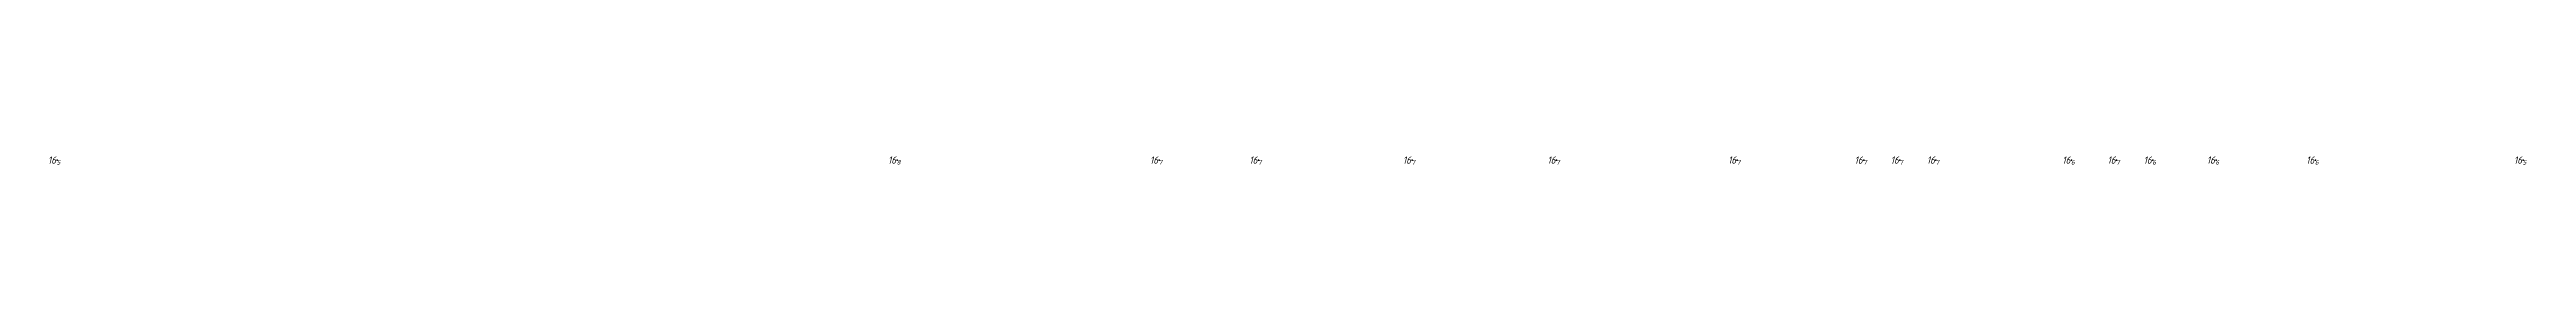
# Model space of a CAD drawing. Header units: metres. Extents: x 555406 to 556003, y 5031197 to 5031451.
# Drawn here: x 555409.2 to 555683.4, y 5031267.5 to 5031268.4 of the extents above; entities that cross this region are included whole.
import ezdxf
from ezdxf.enums import TextEntityAlignment as Align

# ---------------------------------------------------------------- set-up
doc = ezdxf.new("R2010")
doc.units = ezdxf.units.M
doc.layers.add('DEPTHS_TEXT', color=7, linetype='Continuous')
doc.layers.add('POINTS', color=8, linetype='Continuous')
doc.styles.add('ISO', font='iso')

msp = doc.modelspace()

# ---------------------------------------------------------------- texts
at = {"layer": 'DEPTHS_TEXT', "linetype": 'Continuous', "style": 'ISO', "oblique": 15}
for p in [(555409.87, 5031268), (555502.87, 5031268), (555531.87, 5031268), (555542.87, 5031268), (555559.87, 5031268), (555575.87, 5031268), (555595.87, 5031268), (555609.87, 5031268), (555613.87, 5031268), (555617.87, 5031268), (555632.87, 5031268), (555637.87, 5031268), (555641.87, 5031268), (555648.87, 5031268), (555659.87, 5031268), (555682.87, 5031268)]:
    msp.add_text('16', height=0.8, dxfattribs=at).set_placement(p, align=Align.MIDDLE_RIGHT)
for s, p in [('5', (555409.95, 5031268)), ('8', (555502.95, 5031268)), ('7', (555531.95, 5031268)), ('7', (555542.95, 5031268)), ('7', (555559.95, 5031268)), ('7', (555575.95, 5031268)), ('7', (555595.95, 5031268)), ('7', (555609.95, 5031268)), ('7', (555613.95, 5031268)), ('7', (555617.95, 5031268)), ('6', (555632.95, 5031268)), ('7', (555637.95, 5031268)), ('6', (555641.95, 5031268)), ('6', (555648.95, 5031268)), ('6', (555659.95, 5031268)), ('5', (555682.95, 5031268))]:
    msp.add_text(s, height=0.5, dxfattribs=at).set_placement(p, align=Align.TOP_LEFT)

# ---------------------------------------------------------------- linework, layer by layer
at = {"layer": 'POINTS', "linetype": 'Continuous'}
for p in [(555410, 5031268, 16.5), (555503, 5031268, 16.8), (555532, 5031268, 16.7), (555543, 5031268, 16.7), (555560, 5031268, 16.7), (555576, 5031268, 16.7), (555596, 5031268, 16.7), (555610, 5031268, 16.7), (555614, 5031268, 16.7), (555618, 5031268, 16.7), (555633, 5031268, 16.6), (555638, 5031268, 16.7), (555642, 5031268, 16.6), (555649, 5031268, 16.6), (555660, 5031268, 16.6), (555683, 5031268, 16.5)]:
    msp.add_point(p, dxfattribs=at)

msp.set_redraw_order([(e.dxf.handle, doc.entitydb.next_handle()) for e in msp.query("TEXT MTEXT ATTDEF DIMENSION ARC_DIMENSION")])  # texts and dimensions are drawn at this point

doc.saveas('drawing.dxf')
